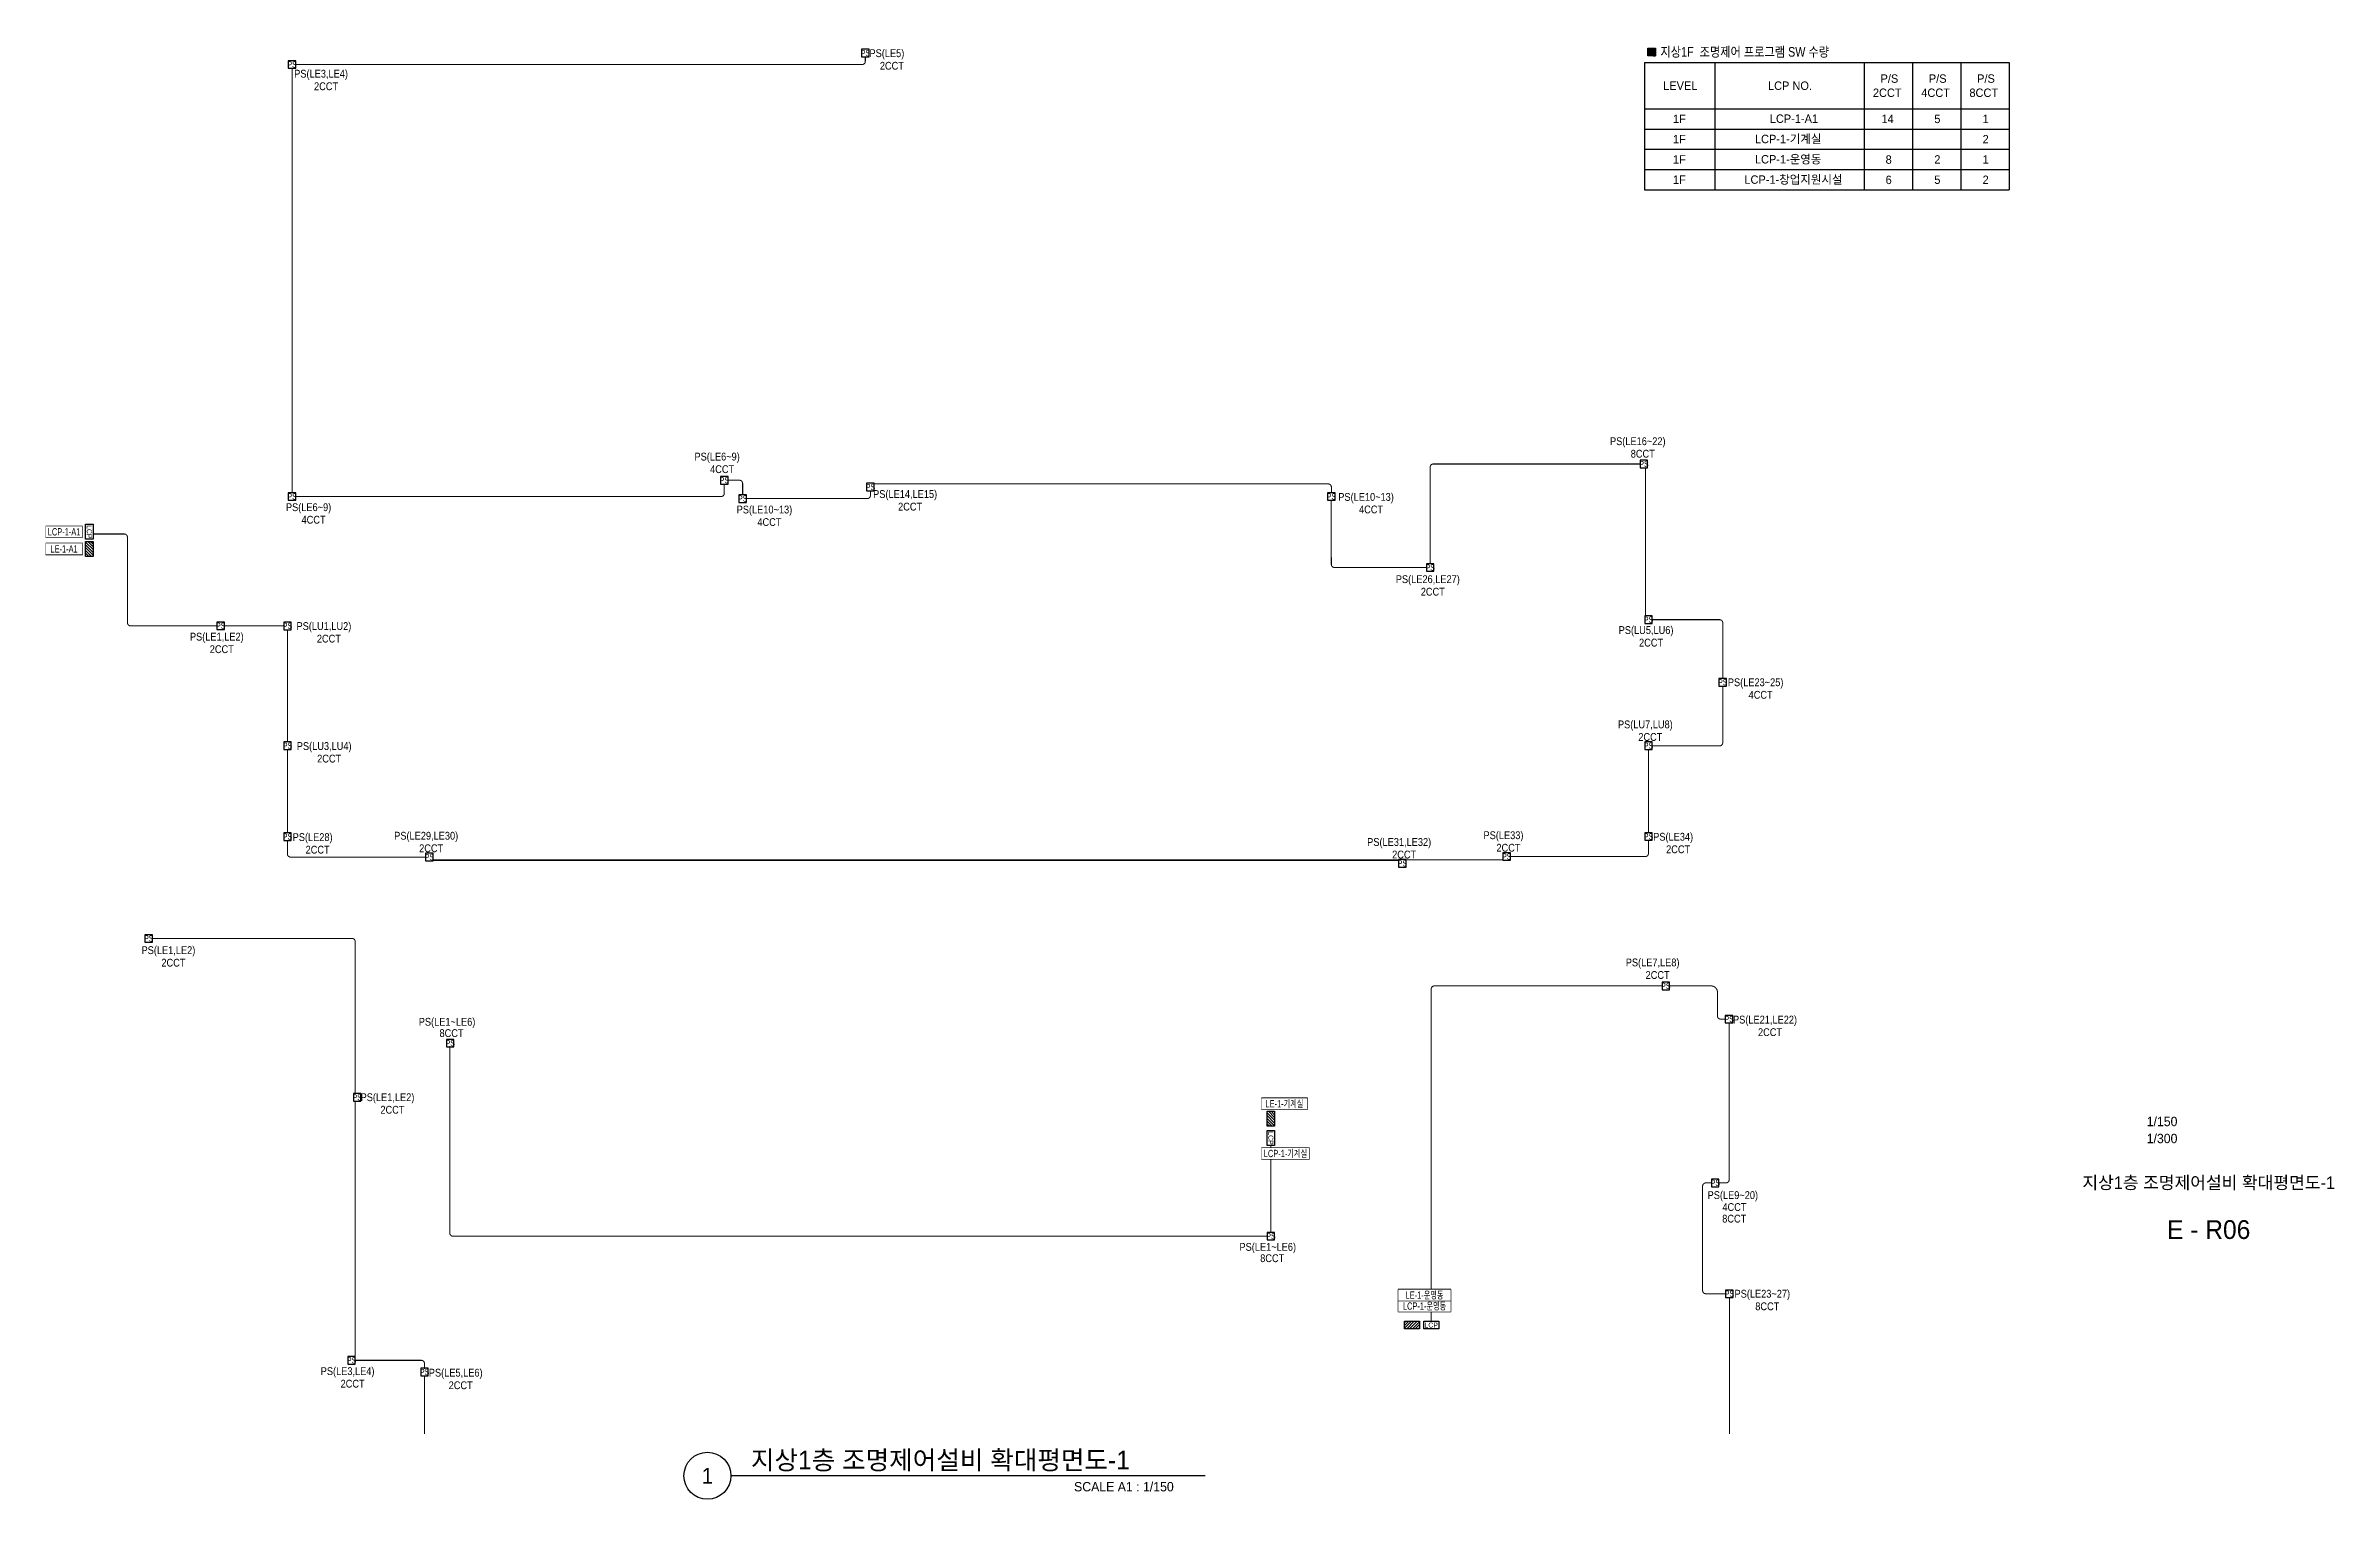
# Model space of a CAD drawing. Header units: millimetres. Extents: x 39625 to 501091, y -351975 to 833216.
# Drawn here: x 265245 to 374942, y -351975 to -282331 of the extents above; entities that cross this region are included whole.
import ezdxf
from ezdxf.enums import TextEntityAlignment as Align

# ---------------------------------------------------------------- set-up
doc = ezdxf.new("R2010")
doc.units = ezdxf.units.MM
doc.header["$LTSCALE"] = 150
doc.set_wipeout_variables(frame=1)
doc.linetypes.add('HIDDEN', pattern=[9.525, 6.35, -3.175])
for name, color, linetype in [('------01 Distribution Panel', 3, 'Continuous'), ('------02 Etc Panel', 3, 'Continuous'), ('------04 Lighting Switch', 2, 'Continuous'), ('-----30 Text', 2, 'Continuous'), ('-----41 Drawing Title', 2, 'Continuous'), ('-----42 Drawing Number', 2, 'Continuous'), ('-----43 Drawing Scale', 3, 'Continuous')]:
    doc.layers.add(name, color=color, linetype=linetype)
doc.styles.add('ELEC', font='')
doc.styles.get('ELEC').set_extended_font_data('Dotum')

msp = doc.modelspace()

# ---------------------------------------------------------------- texts
at = {"layer": '-----30 Text', "style": 'ELEC', "width": 0.9}
for s, p in [('PS(LE5)', (305564, -282733)), ('PS(LE3,LE4)', (278442, -283715)), ('2CCT', (278681, -284270)), ('2CCT', (305803, -283288)), ('PS(LE16~22)', (341558, -301325)), ('PS(LE6~9)', (297427, -302063)), ('4CCT', (297666, -302618)), ('8CCT', (341797, -301879)), ('PS(LE14,LE15)', (306439, -303857, 0)), ('PS(LE10~13)', (328533, -303994)), ('PS(LE6~9)', (277843, -304487)), ('4CCT', (278082, -305041)), ('PS(LE10~13)', (299695, -304599)), ('2CCT', (306678, -304412, 0)), ('4CCT', (328772, -304548)), ('4CCT', (299934, -305154)), ('PS(LE26,LE27)', (331494, -307936, 0)), ('2CCT', (331733, -308490, 0)), ('PS(LE1,LE2)', (273444, -310690, 0)), ('PS(LU1,LU2)', (278578, -310183, 0)), ('PS(LU5,LU6)', (341956, -310375, 0)), ('2CCT', (273683, -311244, 0)), ('2CCT', (278817, -310738, 0)), ('2CCT', (342195, -310929, 0)), ('PS(LE23~25)', (347208, -312876)), ('4CCT', (347447, -313431)), ('PS(LU7,LU8)', (341921, -314895, 0)), ('PS(LU3,LU4)', (278591, -315932, 0)), ('2CCT', (342160, -315449, 0)), ('2CCT', (278831, -316486, 0)), ('PS(LE28)', (278037, -320296, 0)), ('PS(LE29,LE30)', (283481, -320230, 0)), ('PS(LE31,LE32)', (330121, -320530, 0)), ('PS(LE33)', (335121, -320205, 0)), ('PS(LE34)', (343254, -320278, 0)), ('2CCT', (278276, -320851, 0)), ('2CCT', (283720, -320784, 0)), ('2CCT', (330360, -321084, 0)), ('2CCT', (335360, -320759, 0)), ('2CCT', (343493, -320832, 0)), ('PS(LE1,LE2)', (271125, -325712, 0)), ('2CCT', (271364, -326266, 0)), ('PS(LE7,LE8)', (342270, -326301, 0)), ('2CCT', (342509, -326855, 0)), ('PS(LE1~LE6)', (284481, -329145, 0)), ('PS(LE21,LE22)', (347658, -329041, 0)), ('8CCT', (284696, -329641)), ('2CCT', (347898, -329595, 0)), ('PS(LE1,LE2)', (281625, -332759, 0)), ('2CCT', (281864, -333314, 0)), ('PS(LE9~20)', (346114, -337450)), ('4CCT', (346193, -337976)), ('8CCT', (346182, -338531)), ('PS(LE1~LE6)', (323821, -339930, 0)), ('8CCT', (324036, -340426)), ('PS(LE23~27)', (347528, -342176)), ('8CCT', (347767, -342731)), ('PS(LE3,LE4)', (279714, -345885, 0)), ('2CCT', (279953, -346439, 0)), ('PS(LE5,LE6)', (284896, -345959, 0)), ('2CCT', (285135, -346514, 0))]:
    msp.add_text(s, height=375, dxfattribs=at).set_placement(p, align=Align.MIDDLE)
at = {"layer": '-----30 Text', "style": 'ELEC', "width": 0.85}
msp.add_text('지상1F  조명제어 프로그램 SW 수량', height=463.68, dxfattribs=at).set_placement((342643, -282854))
at = {"layer": '-----30 Text', "style": 'ELEC'}
for s, height, p in [(' LEVEL', 402.9, (342628, -284444)), (' LCP NO.', 402.9, (347654, -284444)), (' P/S', 402.9, (353049, -284104)), (' P/S', 402.9, (355363, -284104)), (' P/S', 402.9, (357678, -284104)), ('2CCT', 402.9, (352828, -284783)), ('4CCT', 402.9, (355148, -284783)), ('8CCT', 402.9, (357455, -284783)), ('1F', 402.9, (343245, -286032)), ('LCP-1-A1', 402.9, (347886, -286026)), ('14', 402.9, (353240, -286035)), ('5', 403, (355772, -286035)), ('1', 403, (358087, -286035)), ('1F', 402.9, (343245, -287004)), ('LCP-1-기계실', 402.9, (347174, -286998)), ('2', 403, (358087, -287007)), ('1F', 402.9, (343245, -287976)), ('LCP-1-창업지원시설', 402.92, (346668, -288943)), ('LCP-1-운영동', 402.9, (347174, -287971)), ('8', 403, (353438, -287985)), ('2', 403, (355772, -287979)), ('1', 403, (358087, -287979)), ('1F', 402.9, (343245, -288949)), ('6', 403, (353438, -288958)), ('5', 403, (355772, -288952)), ('2', 403, (358087, -288952))]:
    msp.add_text(s, height=height, dxfattribs=at).set_placement(p)
at = {"layer": '-----41 Drawing Title', "style": 'ELEC'}
msp.add_text('지상1층 조명제어설비 확대평면도-1', height=600, dxfattribs=at).set_placement((368925, -336805), align=Align.MIDDLE_CENTER)
at = {"layer": '-----41 Drawing Title', "color": 2, "style": 'ELEC'}
msp.add_text('지상1층 조명제어설비 확대평면도-1', height=900, dxfattribs=at).set_placement((299045, -350550))
at = {"layer": '-----41 Drawing Title', "color": 7, "style": 'ELEC'}
msp.add_text('1', height=750, dxfattribs=at).set_placement((296961, -350850), align=Align.MIDDLE)
at = {"layer": '-----41 Drawing Title', "style": 'ELEC'}
msp.add_text('SCALE A1 : 1/150', height=450, dxfattribs=at).set_placement((319314, -351600), align=Align.RIGHT)
at = {"layer": '-----42 Drawing Number', "style": 'ELEC'}
msp.add_text('E - R06', height=900, dxfattribs=at).set_placement((368925, -339055), align=Align.MIDDLE_CENTER)
at = {"layer": '-----43 Drawing Scale', "style": 'ELEC'}
for s, p in [('1/150', (366690, -333875)), ('1/300', (366690, -334690))]:
    msp.add_text(s, height=450, dxfattribs=at).set_placement(p, align=Align.MIDDLE_CENTER)

# ---------------------------------------------------------------- blocks, each defined once
blk = doc.blocks.new('ps')
blk.add_lwpolyline([(-79296, 80452), (-79751, 80452), (-79751, 79997), (-79296, 79997)], close=True)
at = {"style": 'ELEC', "width": 0.7}
blk.add_text('PS', height=379.2, dxfattribs=at).set_placement((-79517, 80226), align=Align.MIDDLE_CENTER)
blk = doc.blocks.new('A02')
h = blk.add_hatch()
h.set_pattern_fill('ANSI31', color=256, scale=25, style=0)
h.set_pattern_definition([(45, (-2000, -19200), (-56.1266, 56.1266), [])])
h.paths.add_polyline_path([(-300, 300), (-300, 0), (300, 0), (300, 300)])
blk.add_lwpolyline([(300, 0), (-300, 0), (-300, 300), (300, 300)], close=True)
blk = doc.blocks.new('A07')
blk.add_lwpolyline([(-300, 0), (-300, 300), (300, 300), (300, 0)], close=True)
at = {"style": 'ELEC'}
blk.add_text('LCP', height=200, dxfattribs=at).set_placement((0, 150), align=Align.MIDDLE)

# ---------------------------------------------------------------- hatches: boundary and pattern name
at = {"layer": '-----30 Text'}
h = msp.add_hatch(dxfattribs=at)
h.set_pattern_fill('ANSI31', color=256, scale=1.090331, style=0)
h.set_pattern_definition([(45, (1110492.28201, -479707.26463), (-0.096372566095, 0.096372566095), [])])
h.paths.add_polyline_path([(342036, -282443), (342409, -282443), (342409, -282816), (342036, -282816)])

# ---------------------------------------------------------------- linework, layer by layer
at = {"layer": '------01 Distribution Panel', "color": 1, "elevation": 0}
for points in [[(265245, -306703), (267000, -306703), (267000, -306178), (265245, -306178)], [(323517, -333288), (325722, -333288), (325722, -332763), (323517, -332763)], [(323517, -335671), (325822, -335671), (325822, -335146), (323517, -335146)], [(330080, -342982), (332596, -342982), (332596, -342457), (330080, -342457)]]:
    msp.add_lwpolyline(points, close=True, dxfattribs=at)
at = {"layer": '-----30 Text'}
msp.add_lwpolyline([(342036, -282443), (342409, -282443), (342409, -282816), (342036, -282816)], close=True, dxfattribs=at)
at = {"layer": '-----41 Drawing Title', "color": 7}
msp.add_line((320814, -350850), (298086, -350850), dxfattribs=at)
msp.add_circle((296961, -350850), 1125, dxfattribs=at)
at = {"color": 3}
for p, q in [((341886, -283137), (341886, -289236)), ((341886, -283137), (352408, -283137)), ((345259, -283137), (345259, -289236)), ((352408, -283137), (352408, -286319)), ((352408, -283137), (352408, -289236)), ((352408, -283137), (359353, -283137)), ((354723, -283137), (354723, -289236)), ((357038, -283137), (357038, -289236)), ((359353, -283137), (359353, -289236)), ((341886, -285347), (352408, -285347)), ((352408, -285347), (359353, -285347)), ((341886, -286319), (352408, -286319)), ((341886, -287291), (352408, -287291)), ((352408, -286319), (359353, -286319)), ((352408, -287291), (359353, -287291)), ((341886, -288264), (352408, -288264)), ((352408, -288264), (359353, -288264)), ((341886, -289236), (352408, -289236)), ((352408, -289236), (359353, -289236))]:
    msp.add_line(p, q, dxfattribs=at)
at = {"color": 30, "linetype": 'HIDDEN', "lineweight": -3, "ltscale": 0.2, "const_width": 50, "elevation": 0}
for points in [[(304530, -282879), (304530, -283080, -0.4142136), (304380, -283230), (277230, -283230)], [(331605, -307150), (331605, -302520, -0.4142136), (331755, -302370), (341670, -302370)], [(277230, -303930), (297620, -303930, 0.4142136), (297770, -303780), (297770, -303330)], [(297950, -303150), (298500, -303150, -0.4141546), (298650, -303300), (298650, -303850)], [(304775, -303655), (304775, -303880, -0.4142136), (304625, -304030), (298830, -304030)], [(304955, -303325), (326720, -303325, -0.4142136), (326870, -303475), (326870, -303750)], [(326856, -304110), (326869, -307181, 0.4129931), (327019, -307330), (331425, -307330)], [(267510, -305725), (269009, -305725, -0.4142136), (269159, -305875), (269159, -309975, 0.4142039), (269309, -310125), (273450, -310125)], [(345630, -312650), (345630, -309980, 0.4142136), (345480, -309830), (342250, -309830)], [(345630, -313010), (345630, -315727, -0.4142136), (345480, -315877), (342250, -315877)], [(276830, -320405), (276830, -321055, 0.4142136), (276980, -321205), (283450, -321205)], [(335450, -321180), (341920, -321180, 0.4142136), (342070, -321030), (342070, -320400)], [(270360, -325105), (279930, -325105, -0.4142136), (280080, -325255), (280080, -332540)], [(331656, -343450), (331656, -327530, -0.4142136), (331806, -327380), (342720, -327380)], [(343080, -327380), (345075, -327380, -0.4142136), (345375, -327680), (345375, -328820, 0.4142136), (345525, -328970), (345755, -328970)], [(345450, -336820), (345785, -336820, 0.4142136), (345935, -336670), (345935, -329150)], [(284613, -330257), (284613, -339220, 0.4142136), (284763, -339370), (323790, -339370)], [(345090, -336820), (344817, -336820, 0.4142136), (344667, -336970), (344667, -341980, 0.4142136), (344817, -342130), (345770, -342130)], [(280080, -345320), (283248, -345320, -0.4142136), (283398, -345470), (283398, -345742)]]:
    msp.add_lwpolyline(points, format="xyb", dxfattribs=at)
for points in [[(277050, -283410), (277050, -303750)], [(341933, -302550), (341933, -309650)], [(273810, -310125), (276650, -310130)], [(276830, -310310), (276830, -315690)], [(276830, -316050), (276830, -320045)], [(342070, -316050), (342070, -320040)], [(330090, -321346), (283810, -321346)], [(330090, -321361), (283810, -321361)], [(335090, -321336), (330450, -321336)], [(280080, -332900), (280080, -345140)], [(323970, -339190), (323970, -335025)], [(345950, -348850), (345950, -342310)], [(283400, -346060), (283400, -348850)]]:
    msp.add_lwpolyline(points, dxfattribs=at)

# ---------------------------------------------------------------- block references
at = {"layer": '------01 Distribution Panel', "xscale": 1.2, "yscale": 1.2, "zscale": 1.2}
for p, rotation in [((267150, -306440), 270), ((324150, -333745), 89.99999999999999), ((330736, -343450), 180)]:
    msp.add_blockref('A02', p, dxfattribs=dict(at, rotation=rotation))
at = {"layer": '------02 Etc Panel', "xscale": 1.2, "yscale": 1.2, "zscale": 1.2, "rotation": 270}
for p in [(267150, -305620), (323790, -334665)]:
    msp.add_blockref('A07', p, dxfattribs=at)
at = {"layer": '------02 Etc Panel', "xscale": 1.2, "yscale": 1.2, "zscale": 1.2}
msp.add_blockref('A07', (331656, -343810), dxfattribs=at)
at = {"layer": '------04 Lighting Switch', "xscale": 0.790589613177827, "yscale": 0.790589613177827, "zscale": 0.790589613177827}
for p in [(367400, -346105), (339920, -346655), (404720, -365795), (339921, -367355), (360641, -366575), (361521, -367455), (367645, -366900), (389740, -367355), (394475, -370755), (336500, -373550), (339700, -373555), (404940, -373255), (408500, -376255), (339700, -379295), (404940, -379295), (339700, -383650), (404940, -383645), (346500, -384630), (393140, -384930), (398140, -384605), (333050, -388530), (405770, -390805), (408805, -392395), (347500, -393545), (343040, -396145), (408140, -400245), (386840, -402795), (408820, -405555), (342770, -408745), (346270, -409305)]:
    msp.add_blockref('ps', p, dxfattribs=at)

msp.set_redraw_order([(e.dxf.handle, doc.entitydb.next_handle()) for e in msp.query("TEXT MTEXT ATTDEF DIMENSION ARC_DIMENSION")])  # texts and dimensions are drawn at this point

# ---------------------------------------------------------------- next in the draw order: wipeouts: each hides what was drawn before it
at = {"color": 1}
for points in [[(323517, -333288), (325722, -333288), (325722, -332763), (323517, -332763)], [(323517, -335671), (325822, -335671), (325822, -335146), (323517, -335146)], [(330080, -342982), (332596, -342982), (332596, -342457), (330080, -342457)]]:
    msp.add_wipeout(points, dxfattribs=at).dxf.layer = '------01 Distribution Panel'
msp.add_wipeout([(265245, -306703), (267000, -306703), (267000, -306178), (265245, -306178)], dxfattribs=at)

# ---------------------------------------------------------------- next in the draw order: linework, layer by layer
at = {"layer": '------01 Distribution Panel', "color": 1, "elevation": 0}
for points in [[(265245, -305883), (267000, -305883), (267000, -305358), (265245, -305358)], [(330080, -342457), (332596, -342457), (332596, -341932), (330080, -341932)]]:
    msp.add_lwpolyline(points, close=True, dxfattribs=at)

# ---------------------------------------------------------------- next in the draw order: texts
at = {"layer": '------01 Distribution Panel', "style": 'ELEC', "width": 0.7}
for s, p in [('LE-1-기계실', (324620, -333025)), ('LCP-1-기계실', (324670, -335408))]:
    msp.add_text(s, height=350, dxfattribs=at).set_placement(p, align=Align.MIDDLE_CENTER)

# ---------------------------------------------------------------- next in the draw order: wipeouts: each hides what was drawn before it
at = {"color": 1}
msp.add_wipeout([(330080, -342457), (332596, -342457), (332596, -341932), (330080, -341932)], dxfattribs=at).dxf.layer = '------01 Distribution Panel'
msp.add_wipeout([(265245, -305883), (267000, -305883), (267000, -305358), (265245, -305358)], dxfattribs=at)

# ---------------------------------------------------------------- next in the draw order: texts
at = {"layer": '------01 Distribution Panel', "style": 'ELEC', "width": 0.7}
for s, p in [('LCP-1-A1', (266123, -305620)), ('LE-1-A1', (266123, -306440)), ('LE-1-운영동', (331338, -342194)), ('LCP-1-운영동', (331338, -342719))]:
    msp.add_text(s, height=350, dxfattribs=at).set_placement(p, align=Align.MIDDLE_CENTER)

doc.saveas('drawing.dxf')
